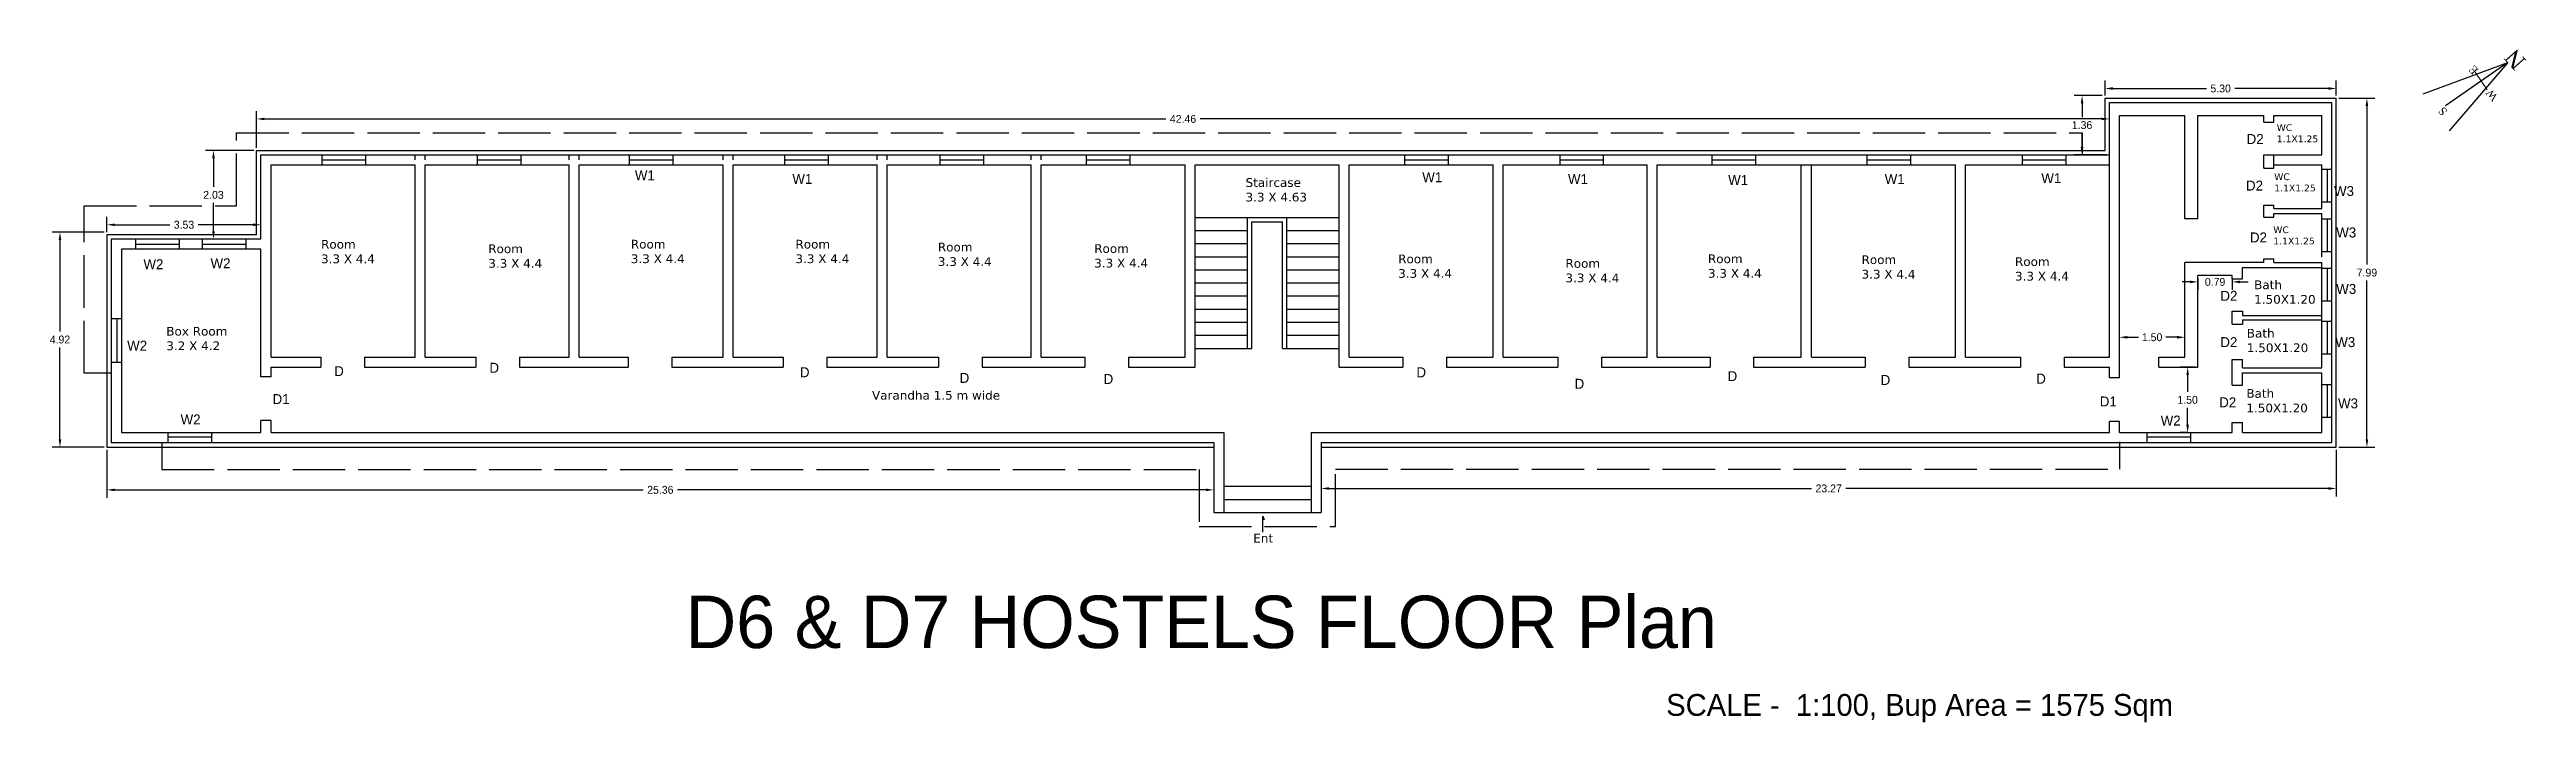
# Model space of a CAD drawing. Header units: inches. Extents: x 2 to 464, y 0 to 170.
# Drawn here: x 381.9 to 438.7, y 154.4 to 169.8 of the extents above; entities that cross this region are included whole.
import ezdxf

# ---------------------------------------------------------------- set-up
doc = ezdxf.new("R2010")
doc.units = ezdxf.units.IN
doc.header["$MEASUREMENT"] = 0
doc.linetypes.add('ACAD_ISO02W100', pattern=[15, 12, -3])
doc.layers.add('text', color=7, linetype='Continuous')
doc.layers.add('WALL', color=7, linetype='Continuous', lineweight=30)
doc.layers.add('window', color=7, linetype='Continuous', lineweight=13)
doc.styles.add('PRASAD', font='arial.ttf')
doc.styles.add('rs', font='GOTHIC.TTF')
doc.styles.get("Standard").update_dxf_attribs({"font": 'GOTHIC.TTF'})
doc.dimstyles.get("Standard").update_dxf_attribs({"dimtxt": 0.18, "dimasz": 0.18, "dimexe": 0.18, "dimexo": 0.0625, "dimgap": 0.09, "dimtad": 0, "dimtih": 1, "dimtoh": 1, "dimdec": 4, "dimzin": 0, "dimdsep": 46, "dimtxsty": 'Standard', "dimcen": 0.09, "dimadec": 0, "dimazin": 0, "dimtfac": 1, "dimtdec": 4, "dimtofl": 0, "dimtmove": 0, "dimatfit": 3, "dimfxl": 1, "dimtolj": 1, "dimtzin": 0, "dimarcsym": 0})

msp = doc.modelspace()

# ---------------------------------------------------------------- texts
at = {"color": 162}
for s, height, p in [('D6 & D7 HOSTELS FLOOR Plan', 1.2, (396.47937, 156.08564)), ('SCALE -  1:100, Bup Area = 1575 Sqm ', 0.5, (418.95032, 154.53353))]:
    msp.add_text(s, height=height, dxfattribs=at).set_placement(p)
at = {"color": 162, "attachment_point": 1}
for s, insert, char_height, width in [('{\\fVerdana|b0|i0|c0|p34;WC\\P1.1X1.25 }', (432.94234, 168.08249), 0.1540886, 2.2048313), ('{\\fVerdana|b0|i0|c0|p34;WC\\P1.1X1.25 }', (432.88482, 166.95773), 0.1540886, 2.2048313), ('{\\fVerdana|b0|i0|c0|p34;Staircase\\P3.3 X 4.63}', (409.30999, 166.84862), 0.2, 2.8617712), ('{\\fVerdana|b0|i0|c0|p34;Room\\P3.3 X 4.4}', (388.12275, 165.43381), 0.2, 2.8617712), ('{\\fVerdana|b0|i0|c0|p34;Room\\P3.3 X 4.4}', (391.95592, 165.33125), 0.2, 6.969666), ('{\\fVerdana|b0|i0|c0|p34;Room\\P3.3 X 4.4}', (395.22244, 165.43653), 0.2, 2.8617712), ('{\\fVerdana|b0|i0|c0|p34;Room\\P3.3 X 4.4}', (398.99474, 165.43653), 0.2, 2.8617712), ('{\\fVerdana|b0|i0|c0|p34;Room\\P3.3 X 4.4}', (402.2586, 165.37112), 0.2, 2.8617712), ('{\\fVerdana|b0|i0|c0|p34;Room\\P3.3 X 4.4}', (405.84156, 165.33644), 0.2, 2.8617712), ('{\\fVerdana|b0|i0|c0|p34;WC\\P1.1X1.25 }', (432.86308, 165.74325), 0.1540886, 2.2048313), ('{\\fVerdana|b0|i0|c0|p34;Room\\P3.3 X 4.4}', (412.80789, 165.09946), 0.2, 2.8617712), ('{\\fVerdana|b0|i0|c0|p34;Room\\P3.3 X 4.4}', (416.64105, 164.9969), 0.2, 6.969666), ('{\\fVerdana|b0|i0|c0|p34;Room\\P3.3 X 4.4}', (419.90757, 165.10218), 0.2, 2.8617712), ('{\\fVerdana|b0|i0|c0|p34;Room\\P3.3 X 4.4}', (423.42728, 165.08178), 0.2, 2.8617712), ('{\\fVerdana|b0|i0|c0|p34;Room\\P3.3 X 4.4}', (426.94374, 165.03677), 0.2, 2.8617712), ('{\\fVerdana|b0|i0|c0|p34;Bath\\P1.50X1.20}', (432.42431, 164.50604), 0.2, 2.8617712), ('{\\fVerdana|b0|i0|c0|p34;Box Room\\P3.2 X 4.2}', (384.57629, 163.4425), 0.2, 2.8617712), ('{\\fVerdana|b0|i0|c0|p34;Bath\\P1.50X1.20}', (432.25596, 163.3972), 0.2, 2.8617712), ('{\\fVerdana|b0|i0|c0|p34;Varandha 1.5 m wide}', (400.74921, 161.97588), 0.2, 4.3106434), ('{\\fVerdana|b0|i0|c0|p34;Bath\\P1.50X1.20}', (432.24588, 162.01791), 0.2, 2.8617712), ('{\\fVerdana|b0|i0|c0|p34;Ent}', (409.48688, 158.70326), 0.2, 2.8617712)]:
    msp.add_mtext(s, dxfattribs=dict(at, insert=insert, char_height=char_height, width=width))
at = {"layer": 'text', "color": 162, "style": 'rs'}
for s, p in [('D2', (432.25275, 167.63136)), ('W1', (395.31549, 166.79955)), ('W1', (398.92438, 166.71765)), ('W1', (413.36063, 166.755)), ('W1', (416.6998, 166.71358)), ('W1', (420.3708, 166.69287)), ('W1', (423.95885, 166.71358)), ('W1', (427.5469, 166.73429)), ('D2', (432.2377, 166.56432)), ('W3', (434.2555, 166.43998)), ('D2', (432.328, 165.37705)), ('W3', (434.30656, 165.49045)), ('W2', (384.05291, 164.76343)), ('W2', (385.59062, 164.78537)), ('D2', (431.65067, 164.03905)), ('W3', (434.30612, 164.19713)), ('W2', (383.67947, 162.89892)), ('D2', (431.65067, 162.97897)), ('W3', (434.2845, 162.97931)), ('D', (388.42406, 162.31429)), ('D', (391.98186, 162.39152)), ('D', (399.09747, 162.28855)), ('D', (402.75839, 162.15983)), ('D', (406.05838, 162.13408)), ('D', (413.22708, 162.28742)), ('D', (420.35825, 162.19987)), ('D', (427.43097, 162.1415)), ('D1', (387.01221, 161.67448)), ('D', (416.85112, 162.02477)), ('D', (423.86539, 162.11232)), ('D1', (428.88655, 161.62016)), ('D2', (431.62413, 161.60086)), ('W3', (434.34782, 161.57668)), ('W2', (384.90467, 161.20823)), ('W2', (430.2833, 161.1827))]:
    msp.add_text(s, height=0.228, dxfattribs=at).set_placement(p)
at = {"layer": 'WALL', "color": 162, "insert": (436.62816, 168.37765), "char_height": 0.1839716, "width": 0.4643508, "attachment_point": 3, "rotation": 131.712871, "style": 'PRASAD'}
msp.add_mtext('{\\fTimes New Roman|b0|i0|c0|p18;S}', dxfattribs=at)
at = {"layer": 'window', "color": 162, "attachment_point": 3, "rotation": 131.712871, "style": 'PRASAD'}
for s, insert, char_height, width in [('{\\fTimes New Roman|b0|i0|c0|p18;N}', (438.13428, 169.59327), 0.3679433, 0.9287016), ('{\\fTimes New Roman|b0|i0|c0|p18;E}', (437.32503, 169.32828), 0.1839716, 0.4643508), ('{\\fTimes New Roman|b0|i0|c0|p18;W}', (437.71521, 168.78673), 0.1839716, 0.4643508)]:
    msp.add_mtext(s, dxfattribs=dict(at, insert=insert, char_height=char_height, width=width))

# ---------------------------------------------------------------- blocks, each defined once
blk = doc.blocks.new('*D89')
at = {"color": 0, "lineweight": -2, "transparency": 16777216}
for p, q in [((434.369, 168.68), (435.189, 168.68)), ((435.009, 168.5), (435.009, 164.87)), ((435.009, 160.87), (435.009, 164.501)), ((434.369, 160.69), (435.189, 160.69))]:
    blk.add_line(p, q, dxfattribs=at)
at = {"color": 0, "transparency": 16777216}
for points in [[(434.979, 168.5), (435.039, 168.5), (435.009, 168.68)], [(434.979, 160.87), (435.039, 160.87), (435.009, 160.69)]]:
    blk.add_solid(points, dxfattribs=at)
at = {"layer": 'Defpoints', "color": 0, "transparency": 16777216}
for p in [(434.307, 168.68), (434.307, 160.69), (435.009, 160.69)]:
    blk.add_point(p, dxfattribs=at)
at = {"color": 0, "transparency": 16777216, "insert": (435.009, 164.685), "char_height": 0.18, "attachment_point": 5}
blk.add_mtext('\\A1;7.99', dxfattribs=at)
blk = doc.blocks.new('*D90')
at = {"color": 0, "lineweight": -2, "transparency": 16777216}
for p, q in [((429.007, 168.743), (429.007, 169.082)), ((429.187, 168.902), (431.333, 168.902)), ((434.127, 168.902), (431.981, 168.902)), ((434.307, 168.743), (434.307, 169.082))]:
    blk.add_line(p, q, dxfattribs=at)
at = {"color": 0, "transparency": 16777216}
for points in [[(429.187, 168.932), (429.187, 168.872), (429.007, 168.902)], [(434.127, 168.932), (434.127, 168.872), (434.307, 168.902)]]:
    blk.add_solid(points, dxfattribs=at)
at = {"layer": 'Defpoints', "color": 0, "transparency": 16777216}
for p in [(429.007, 168.902), (429.007, 168.68), (434.307, 168.68)]:
    blk.add_point(p, dxfattribs=at)
at = {"color": 0, "transparency": 16777216, "insert": (431.657, 168.902), "char_height": 0.18, "attachment_point": 5}
blk.add_mtext('\\A1;5.30', dxfattribs=at)
blk = doc.blocks.new('*D91')
at = {"color": 0, "lineweight": -2, "transparency": 16777216}
for p, q in [((411.041, 160.628), (411.041, 159.561)), ((434.307, 160.628), (434.307, 159.561)), ((411.221, 159.741), (422.279, 159.741)), ((434.127, 159.741), (423.069, 159.741))]:
    blk.add_line(p, q, dxfattribs=at)
at = {"color": 0, "transparency": 16777216}
for points in [[(411.221, 159.771), (411.221, 159.711), (411.041, 159.741)], [(434.127, 159.771), (434.127, 159.711), (434.307, 159.741)]]:
    blk.add_solid(points, dxfattribs=at)
at = {"layer": 'Defpoints', "color": 0, "transparency": 16777216}
for p in [(411.041, 160.69), (434.307, 160.69), (411.041, 159.741)]:
    blk.add_point(p, dxfattribs=at)
at = {"color": 0, "transparency": 16777216, "insert": (422.674, 159.741), "char_height": 0.18, "attachment_point": 5}
blk.add_mtext('\\A1;23.27', dxfattribs=at)
blk = doc.blocks.new('*D92')
at = {"color": 0, "lineweight": -2, "transparency": 16777216}
for p, q in [((383.217, 160.628), (383.217, 159.529)), ((408.581, 160.628), (408.581, 159.529)), ((383.397, 159.709), (395.506, 159.709)), ((408.401, 159.709), (396.292, 159.709))]:
    blk.add_line(p, q, dxfattribs=at)
at = {"color": 0, "transparency": 16777216}
for points in [[(383.397, 159.739), (383.397, 159.679), (383.217, 159.709)], [(408.401, 159.739), (408.401, 159.679), (408.581, 159.709)]]:
    blk.add_solid(points, dxfattribs=at)
at = {"layer": 'Defpoints', "color": 0, "transparency": 16777216}
for p in [(383.217, 160.69), (408.581, 160.69), (383.217, 159.709)]:
    blk.add_point(p, dxfattribs=at)
at = {"color": 0, "transparency": 16777216, "insert": (395.899, 159.709), "char_height": 0.18, "attachment_point": 5}
blk.add_mtext('\\A1;25.36', dxfattribs=at)
blk = doc.blocks.new('*D88')
at = {"color": 0, "lineweight": -2, "transparency": 16777216}
for p, q in [((428.944, 168.743), (428.301, 168.743)), ((428.481, 168.563), (428.481, 168.246)), ((428.481, 167.56), (428.481, 167.877)), ((429.044, 167.38), (428.301, 167.38))]:
    blk.add_line(p, q, dxfattribs=at)
at = {"color": 0, "transparency": 16777216}
for points in [[(428.451, 168.563), (428.511, 168.563), (428.481, 168.743)], [(428.451, 167.56), (428.511, 167.56), (428.481, 167.38)]]:
    blk.add_solid(points, dxfattribs=at)
at = {"layer": 'Defpoints', "color": 0, "transparency": 16777216}
for p in [(429.007, 168.743), (428.481, 167.38), (429.107, 167.38)]:
    blk.add_point(p, dxfattribs=at)
at = {"color": 0, "transparency": 16777216, "insert": (428.481, 168.062), "char_height": 0.18, "attachment_point": 5}
blk.add_mtext('\\A1;1.36', dxfattribs=at)
blk = doc.blocks.new('*D93')
at = {"color": 0, "lineweight": -2, "transparency": 16777216}
for p, q in [((386.647, 167.543), (386.647, 168.385)), ((386.827, 168.205), (407.483, 168.205)), ((428.927, 168.205), (408.271, 168.205)), ((429.107, 167.443), (429.107, 168.385))]:
    blk.add_line(p, q, dxfattribs=at)
at = {"color": 0, "transparency": 16777216}
for points in [[(386.827, 168.235), (386.827, 168.175), (386.647, 168.205)], [(428.927, 168.235), (428.927, 168.175), (429.107, 168.205)]]:
    blk.add_solid(points, dxfattribs=at)
at = {"layer": 'Defpoints', "color": 0, "transparency": 16777216}
for p in [(386.647, 168.205), (386.647, 167.48), (429.107, 167.38)]:
    blk.add_point(p, dxfattribs=at)
at = {"color": 0, "transparency": 16777216, "insert": (407.877, 168.205), "char_height": 0.18, "attachment_point": 5}
blk.add_mtext('\\A1;42.46', dxfattribs=at)
blk = doc.blocks.new('*D94')
at = {"color": 0, "lineweight": -2, "transparency": 16777216}
for p, q in [((386.584, 167.48), (385.478, 167.48)), ((385.658, 167.3), (385.658, 166.65)), ((385.658, 165.63), (385.658, 166.281)), ((386.684, 165.45), (385.478, 165.45))]:
    blk.add_line(p, q, dxfattribs=at)
at = {"color": 0, "transparency": 16777216}
for points in [[(385.628, 167.3), (385.688, 167.3), (385.658, 167.48)], [(385.628, 165.63), (385.688, 165.63), (385.658, 165.45)]]:
    blk.add_solid(points, dxfattribs=at)
at = {"layer": 'Defpoints', "color": 0, "transparency": 16777216}
for p in [(386.647, 167.48), (385.658, 165.45), (386.747, 165.45)]:
    blk.add_point(p, dxfattribs=at)
at = {"color": 0, "transparency": 16777216, "insert": (385.658, 166.465), "char_height": 0.18, "attachment_point": 5}
blk.add_mtext('\\A1;2.03', dxfattribs=at)
blk = doc.blocks.new('*D95')
at = {"color": 0, "lineweight": -2, "transparency": 16777216}
for p, q in [((383.217, 165.613), (383.217, 165.961)), ((383.397, 165.781), (384.658, 165.781)), ((386.567, 165.781), (385.306, 165.781)), ((386.747, 165.513), (386.747, 165.961))]:
    blk.add_line(p, q, dxfattribs=at)
at = {"color": 0, "transparency": 16777216}
for points in [[(383.397, 165.811), (383.397, 165.751), (383.217, 165.781)], [(386.567, 165.811), (386.567, 165.751), (386.747, 165.781)]]:
    blk.add_solid(points, dxfattribs=at)
at = {"layer": 'Defpoints', "color": 0, "transparency": 16777216}
for p in [(383.217, 165.781), (383.217, 165.55), (386.747, 165.45)]:
    blk.add_point(p, dxfattribs=at)
at = {"color": 0, "transparency": 16777216, "insert": (384.982, 165.781), "char_height": 0.18, "attachment_point": 5}
blk.add_mtext('\\A1;3.53', dxfattribs=at)
blk = doc.blocks.new('*D96')
at = {"color": 0, "lineweight": -2, "transparency": 16777216}
for p, q in [((383.154, 165.613), (381.96, 165.613)), ((382.14, 165.433), (382.14, 163.336)), ((382.14, 160.87), (382.14, 162.967)), ((383.154, 160.69), (381.96, 160.69))]:
    blk.add_line(p, q, dxfattribs=at)
at = {"color": 0, "transparency": 16777216}
for points in [[(382.11, 165.433), (382.17, 165.433), (382.14, 165.613)], [(382.11, 160.87), (382.17, 160.87), (382.14, 160.69)]]:
    blk.add_solid(points, dxfattribs=at)
at = {"layer": 'Defpoints', "color": 0, "transparency": 16777216}
for p in [(383.217, 165.613), (382.14, 160.69), (383.217, 160.69)]:
    blk.add_point(p, dxfattribs=at)
at = {"color": 0, "transparency": 16777216, "insert": (382.14, 163.152), "char_height": 0.18, "attachment_point": 5}
blk.add_mtext('\\A1;4.92', dxfattribs=at)
blk = doc.blocks.new('*D97')
at = {"color": 0, "lineweight": -2, "transparency": 16777216}
for p, q in [((430.957, 164.472), (430.777, 164.472)), ((431.137, 164.558), (431.137, 164.292)), ((431.924, 164.558), (431.924, 164.292)), ((432.104, 164.472), (432.284, 164.472))]:
    blk.add_line(p, q, dxfattribs=at)
at = {"color": 0, "transparency": 16777216}
for points in [[(430.957, 164.502), (430.957, 164.442), (431.137, 164.472)], [(432.104, 164.502), (432.104, 164.442), (431.924, 164.472)]]:
    blk.add_solid(points, dxfattribs=at)
at = {"layer": 'Defpoints', "color": 0, "transparency": 16777216}
for p in [(431.137, 164.62), (431.924, 164.62), (431.137, 164.472)]:
    blk.add_point(p, dxfattribs=at)
at = {"color": 0, "transparency": 16777216, "insert": (431.53, 164.472), "char_height": 0.18, "attachment_point": 5}
blk.add_mtext('\\A1;0.79', dxfattribs=at)
blk = doc.blocks.new('*D98')
at = {"color": 0, "lineweight": -2, "transparency": 16777216}
for p, q in [((429.337, 162.34), (429.337, 163.384)), ((429.517, 163.204), (429.776, 163.204)), ((430.657, 163.204), (430.398, 163.204)), ((430.837, 162.813), (430.837, 163.384))]:
    blk.add_line(p, q, dxfattribs=at)
at = {"color": 0, "transparency": 16777216}
for points in [[(429.517, 163.234), (429.517, 163.174), (429.337, 163.204)], [(430.657, 163.234), (430.657, 163.174), (430.837, 163.204)]]:
    blk.add_solid(points, dxfattribs=at)
at = {"layer": 'Defpoints', "color": 0, "transparency": 16777216}
for p in [(429.337, 163.204), (430.837, 162.75), (429.337, 162.277)]:
    blk.add_point(p, dxfattribs=at)
at = {"color": 0, "transparency": 16777216, "insert": (430.087, 163.204), "char_height": 0.18, "attachment_point": 5}
blk.add_mtext('\\A1;1.50', dxfattribs=at)
blk = doc.blocks.new('*D99')
at = {"color": 0, "lineweight": -2, "transparency": 16777216}
for p, q in [((431.074, 162.52), (430.72, 162.52)), ((430.9, 162.34), (430.9, 161.955)), ((430.9, 161.2), (430.9, 161.586)), ((430.902, 161.02), (430.72, 161.02))]:
    blk.add_line(p, q, dxfattribs=at)
at = {"color": 0, "transparency": 16777216}
for points in [[(430.87, 162.34), (430.93, 162.34), (430.9, 162.52)], [(430.87, 161.2), (430.93, 161.2), (430.9, 161.02)]]:
    blk.add_solid(points, dxfattribs=at)
at = {"layer": 'Defpoints', "color": 0, "transparency": 16777216}
for p in [(431.137, 162.52), (430.9, 161.02), (430.964, 161.02)]:
    blk.add_point(p, dxfattribs=at)
at = {"color": 0, "transparency": 16777216, "insert": (430.9, 161.77), "char_height": 0.18, "attachment_point": 5}
blk.add_mtext('\\A1;1.50', dxfattribs=at)

# ---------------------------------------------------------------- dimensions: what is measured, and where the dimension line sits
at = {"color": 162}
for base, p1, p2, angle, override, picture, middle in [((428.48075, 167.38042), (429.00685, 168.74292), (429.10685, 167.38042), 90, {"dimdec": 2}, '*D88', (428.48075, 168.06167)), ((429.00685, 168.9018), (434.30685, 168.68042), (429.00685, 168.68042), 180, {"dimdec": 2}, '*D90', (431.65685, 168.9018)), ((435.00865, 160.69042), (434.30685, 168.68042), (434.30685, 160.69042), 90, {"dimdec": 2, "dimrnd": 0}, '*D89', (435.00865, 164.68542)), ((383.21685, 165.78084), (386.74685, 165.45042), (383.21685, 165.55042), 180, {"dimdec": 2}, '*D95', (384.98185, 165.78084)), ((431.13685, 164.47162), (431.92407, 164.62042), (431.13685, 164.62042), 180, {"dimdec": 2}, '*D97', (431.53046, 164.47162)), ((429.33685, 163.20394), (430.83685, 162.75042), (429.33685, 162.2773), 180, {"dimdec": 2}, '*D98', (430.08685, 163.20394)), ((430.89956, 161.02042), (431.13685, 162.52042), (430.96443, 161.02042), 90, {"dimdec": 2}, '*D99', (430.89956, 161.77042)), ((383.21685, 159.70853), (408.58103, 160.69042), (383.21685, 160.69042), 180, {"dimdec": 2}, '*D92', (395.89894, 159.70853)), ((411.04103, 159.74123), (434.30685, 160.69042), (411.04103, 160.69042), 180, {"dimdec": 2}, '*D91', (422.67394, 159.74123))]:
    dim = msp.add_linear_dim(base=base, p1=p1, p2=p2, angle=angle, dimstyle='Standard', override=override, dxfattribs=at)
    dim.commit()
    dim.dimension.update_dxf_attribs({"geometry": picture, "text_midpoint": middle})
for base, p1, p2, angle, picture, middle in [((386.64685, 168.20498), (429.10685, 167.38042), (386.64685, 167.48042), 180, '*D93', (407.87685, 168.20498)), ((385.65813, 165.45042), (386.64685, 167.48042), (386.74685, 165.45042), 90, '*D94', (385.65813, 166.46542)), ((382.13961, 160.69042), (383.21685, 165.61292), (383.21685, 160.69042), 90, '*D96', (382.13961, 163.15167))]:
    dim = msp.add_linear_dim(base=base, p1=p1, p2=p2, angle=angle, dimstyle='Standard', override={"dimdec": 2}, dxfattribs=at)
    dim.commit()
    dim.dimension.update_dxf_attribs({"geometry": picture, "text_midpoint": middle, "dimtype": 160})

# ---------------------------------------------------------------- linework, layer by layer
at = {"color": 162}
for p, q in [((429.00685, 168.68042), (434.30685, 168.68042)), ((429.00685, 167.48042), (429.00685, 168.68042)), ((434.30685, 160.69042), (434.30685, 168.68042)), ((429.10685, 168.58042), (434.20685, 168.58042)), ((429.10685, 162.75042), (429.10685, 168.58042)), ((429.33685, 168.28042), (430.83685, 168.28042)), ((429.33685, 168.28042), (430.83685, 168.28042)), ((429.33685, 162.2773), (429.33685, 168.28042)), ((430.83685, 165.92042), (430.83685, 168.28042)), ((431.13685, 168.28042), (432.64685, 168.28042)), ((431.13685, 168.28042), (432.64685, 168.28042)), ((431.13685, 165.92042), (431.13685, 168.28042)), ((432.64685, 168.13042), (432.64685, 168.28042)), ((432.64685, 168.13042), (432.87685, 168.13042)), ((432.87685, 168.28042), (433.97685, 168.28042)), ((432.87685, 168.28042), (433.97685, 168.28042)), ((432.87685, 168.13042), (432.87685, 168.28042)), ((433.97685, 167.38042), (433.97685, 168.28042)), ((434.20685, 160.79042), (434.20685, 168.58042)), ((386.64685, 167.48042), (429.00685, 167.48042)), ((386.64685, 165.55042), (386.64685, 167.48042)), ((386.74685, 167.38042), (429.10685, 167.38042)), ((386.74685, 165.45042), (386.74685, 167.38042)), ((386.97685, 167.15042), (390.27685, 167.15042)), ((386.97685, 162.75042), (386.97685, 167.15042)), ((388.14311, 167.38042), (388.14311, 167.15042)), ((388.14311, 167.2662), (389.14311, 167.2662)), ((389.14311, 167.38042), (389.14311, 167.15042)), ((390.27685, 167.2662), (390.27685, 167.38042)), ((390.27685, 162.75042), (390.27685, 167.15042)), ((390.50685, 167.2662), (390.50685, 167.38042)), ((390.50685, 167.15042), (393.80685, 167.15042)), ((390.50685, 162.75042), (390.50685, 167.15042)), ((391.70029, 167.38042), (391.70029, 167.15042)), ((391.70029, 167.2662), (392.70029, 167.2662)), ((392.70029, 167.38042), (392.70029, 167.15042)), ((393.80685, 167.2662), (393.80685, 167.38042)), ((393.80685, 162.75042), (393.80685, 167.15042)), ((394.03685, 167.2662), (394.03685, 167.38042)), ((394.03685, 167.15042), (397.33685, 167.15042)), ((394.03685, 162.75042), (394.03685, 167.15042)), ((395.1854, 167.38042), (395.1854, 167.15042)), ((395.1854, 167.2662), (396.1854, 167.2662)), ((396.1854, 167.38042), (396.1854, 167.15042)), ((397.33685, 167.2662), (397.33685, 167.38042)), ((397.33685, 162.75042), (397.33685, 167.15042)), ((397.56685, 167.2662), (397.56685, 167.38042)), ((397.56685, 167.15042), (400.86685, 167.15042)), ((397.56685, 162.75042), (397.56685, 167.15042)), ((398.74161, 167.38042), (398.74161, 167.15042)), ((398.74161, 167.2662), (399.74161, 167.2662)), ((399.74161, 167.38042), (399.74161, 167.15042)), ((400.86685, 167.2662), (400.86685, 167.38042)), ((400.86685, 162.75042), (400.86685, 167.15042)), ((401.09685, 167.2662), (401.09685, 167.38042)), ((401.09685, 167.15042), (404.39685, 167.15042)), ((401.09685, 162.75042), (401.09685, 167.15042)), ((402.30243, 167.38042), (402.30243, 167.15042)), ((402.30243, 167.2662), (403.30243, 167.2662)), ((403.30243, 167.38042), (403.30243, 167.15042)), ((404.39685, 167.2662), (404.39685, 167.38042)), ((404.39685, 162.75042), (404.39685, 167.15042)), ((404.62685, 167.2662), (404.62685, 167.38042)), ((404.62685, 167.15042), (407.92685, 167.15042)), ((404.62685, 162.75042), (404.62685, 167.15042)), ((405.65498, 167.38042), (405.65498, 167.15042)), ((405.65498, 167.2662), (406.65498, 167.2662)), ((406.65498, 167.38042), (406.65498, 167.15042)), ((407.92685, 162.75042), (407.92685, 167.15042)), ((408.15685, 167.15042), (411.45685, 167.15042)), ((408.15685, 162.52042), (408.15685, 167.15042)), ((411.45685, 162.52042), (411.45685, 167.15042)), ((411.68685, 167.15042), (414.98685, 167.15042)), ((411.68685, 162.75042), (411.68685, 167.15042)), ((412.95236, 167.38042), (412.95236, 167.15042)), ((412.95236, 167.2662), (413.95236, 167.2662)), ((413.95236, 167.38042), (413.95236, 167.15042)), ((414.98685, 162.75042), (414.98685, 167.15042)), ((415.21685, 167.15042), (418.51685, 167.15042)), ((415.21685, 162.75042), (415.21685, 167.15042)), ((416.50953, 167.38042), (416.50953, 167.15042)), ((416.50953, 167.2662), (417.50953, 167.2662)), ((417.50953, 167.38042), (417.50953, 167.15042)), ((418.51685, 162.75042), (418.51685, 167.15042)), ((418.74685, 167.15042), (425.57685, 167.15042)), ((418.74685, 162.75042), (418.74685, 167.15042)), ((419.99464, 167.38042), (419.99464, 167.15042)), ((419.99464, 167.2662), (420.99464, 167.2662)), ((420.99464, 167.38042), (420.99464, 167.15042)), ((422.04685, 162.75042), (422.04685, 167.15042)), ((422.27685, 162.75042), (422.27685, 167.15042)), ((423.55086, 167.38042), (423.55086, 167.15042)), ((423.55086, 167.2662), (424.55086, 167.2662)), ((424.55086, 167.38042), (424.55086, 167.15042)), ((425.57685, 162.75042), (425.57685, 167.15042)), ((425.80685, 167.15042), (429.10685, 167.15042)), ((425.80685, 162.75042), (425.80685, 167.15042)), ((427.11167, 167.38042), (427.11167, 167.15042)), ((427.11167, 167.2662), (428.11167, 167.2662)), ((428.11167, 167.38042), (428.11167, 167.15042)), ((432.64685, 167.38042), (433.97685, 167.38042)), ((432.64685, 167.07681), (432.64685, 167.38042)), ((432.64685, 167.07681), (432.87685, 167.07681)), ((432.87685, 167.07681), (432.87685, 167.38042)), ((432.87685, 167.15042), (433.97685, 167.15042)), ((433.97685, 166.15042), (433.97685, 167.15042)), ((433.97685, 167.05547), (434.20685, 167.05547)), ((434.09792, 167.05547), (434.09792, 166.30547)), ((408.15685, 165.95042), (411.45685, 165.95042)), ((409.35685, 162.95042), (409.35685, 165.95042)), ((409.45685, 165.85042), (410.15685, 165.85042)), ((409.45685, 162.95042), (409.45685, 165.85042)), ((410.15685, 162.95042), (410.15685, 165.85042)), ((410.25685, 162.95042), (410.25685, 165.95042)), ((431.13685, 165.92042), (430.83685, 165.92042)), ((432.64685, 165.95691), (432.64685, 166.22681)), ((432.64685, 166.22681), (432.87685, 166.22681)), ((432.64685, 165.95691), (432.87685, 165.95691)), ((432.87685, 166.15042), (432.87685, 166.22681)), ((432.87685, 166.15042), (433.97685, 166.15042)), ((432.87685, 166.03542), (433.97685, 166.03542)), ((432.87685, 165.95691), (432.87685, 166.03542)), ((433.97685, 166.30547), (434.20685, 166.30547)), ((433.97685, 165.03542), (433.97685, 166.03542)), ((433.97685, 165.91918), (434.20685, 165.91918)), ((434.09792, 165.92399), (434.09792, 165.16918)), ((386.64685, 165.55042), (383.21685, 165.55042)), ((383.21685, 165.55042), (383.21685, 160.69042)), ((386.74685, 165.45042), (383.31685, 165.45042)), ((383.31685, 165.45042), (383.31685, 160.79042)), ((386.74685, 165.22042), (383.54685, 165.22042)), ((383.54685, 165.22042), (383.54685, 161.02042)), ((383.87356, 165.45042), (383.87356, 165.22042)), ((383.87356, 165.33764), (384.87356, 165.33764)), ((384.87356, 165.45042), (384.87356, 165.22042)), ((385.399, 165.45042), (385.399, 165.22042)), ((385.399, 165.33764), (386.399, 165.33764)), ((386.399, 165.45042), (386.399, 165.22042)), ((386.74685, 162.29945), (386.74685, 165.22042)), ((408.15685, 165.65042), (409.35685, 165.65042)), ((408.15685, 165.35042), (409.35685, 165.35042)), ((410.25685, 165.65042), (411.45685, 165.65042)), ((410.25685, 165.35042), (411.45685, 165.35042)), ((408.15685, 165.05042), (409.35685, 165.05042)), ((408.15685, 164.75042), (409.35685, 164.75042)), ((410.25685, 165.05042), (411.45685, 165.05042)), ((410.25685, 164.75042), (411.45685, 164.75042)), ((430.83685, 164.62042), (430.83685, 164.92042)), ((432.64685, 164.92042), (430.83685, 164.92042)), ((430.83685, 162.75042), (430.83685, 164.62042)), ((431.13685, 162.52042), (431.13685, 164.62042)), ((431.92407, 164.62042), (431.13685, 164.62042)), ((431.92407, 164.54652), (431.92407, 164.62042)), ((432.15407, 164.80542), (433.97685, 164.80542)), ((432.15407, 164.54652), (432.15407, 164.80542)), ((432.15407, 164.54652), (432.15407, 164.80542)), ((432.64685, 164.92042), (432.64685, 165.00185)), ((432.64685, 165.00185), (432.87685, 165.00185)), ((432.87685, 164.92042), (432.87685, 165.00185)), ((432.87685, 164.92042), (433.97685, 164.92042)), ((432.87685, 164.92042), (433.97685, 164.92042)), ((433.97685, 165.16918), (434.20685, 165.16918)), ((433.97685, 163.92042), (433.97685, 164.92042)), ((433.97685, 164.78723), (434.20685, 164.78723)), ((434.09792, 164.78723), (434.09792, 164.03723)), ((408.15685, 164.45042), (409.35685, 164.45042)), ((408.15685, 164.15042), (409.35685, 164.15042)), ((410.25685, 164.45042), (411.45685, 164.45042)), ((410.25685, 164.15042), (411.45685, 164.15042)), ((431.92407, 164.54652), (432.15407, 164.54652)), ((431.92407, 164.54652), (432.15407, 164.54652)), ((383.31685, 163.63503), (383.54685, 163.63503)), ((383.44088, 163.63503), (383.44088, 162.63503)), ((408.15685, 163.85042), (409.35685, 163.85042)), ((408.15685, 163.55042), (409.35685, 163.55042)), ((410.25685, 163.85042), (411.45685, 163.85042)), ((410.25685, 163.55042), (411.45685, 163.55042)), ((431.92407, 163.80542), (432.15407, 163.80542)), ((431.92407, 163.50542), (431.92407, 163.80542)), ((431.92407, 163.50542), (432.15407, 163.50542)), ((432.15407, 163.80542), (432.15407, 163.70542)), ((432.15407, 163.70542), (433.97685, 163.70542)), ((432.15407, 163.60542), (433.97685, 163.60542)), ((432.15407, 163.60542), (432.15407, 163.50542)), ((433.97685, 164.03723), (434.20685, 164.03723)), ((433.97685, 162.50542), (433.97685, 163.92042)), ((433.97685, 163.57483), (434.20685, 163.57483)), ((434.09792, 163.57483), (434.09792, 162.82483)), ((408.15685, 163.25042), (409.35685, 163.25042)), ((408.15685, 162.95042), (409.45685, 162.95042)), ((410.15685, 162.95042), (411.45685, 162.95042)), ((410.25685, 163.25042), (411.45685, 163.25042)), ((383.32248, 162.38152), (382.69395, 162.38152)), ((383.31685, 162.63503), (383.54685, 162.63503)), ((386.97685, 162.75042), (388.11652, 162.75042)), ((386.97685, 162.52042), (388.11652, 162.52042)), ((386.97685, 162.29945), (386.97685, 162.52042)), ((388.11652, 162.75042), (388.11652, 162.52042)), ((389.11652, 162.75042), (390.27685, 162.75042)), ((389.11652, 162.75042), (389.11652, 162.52042)), ((389.11652, 162.52042), (391.67369, 162.52042)), ((390.50685, 162.75042), (391.67369, 162.75042)), ((391.67369, 162.75042), (391.67369, 162.52042)), ((392.67369, 162.75042), (393.80685, 162.75042)), ((392.67369, 162.75042), (392.67369, 162.52042)), ((392.67369, 162.52042), (395.15881, 162.52042)), ((394.03685, 162.75042), (395.15881, 162.75042)), ((395.15881, 162.75042), (395.15881, 162.52042)), ((396.15881, 162.75042), (397.33685, 162.75042)), ((396.15881, 162.75042), (396.15881, 162.52042)), ((396.15881, 162.52042), (398.71502, 162.52042)), ((397.56685, 162.75042), (398.71502, 162.75042)), ((398.71502, 162.75042), (398.71502, 162.52042)), ((399.71502, 162.75042), (400.86685, 162.75042)), ((399.71502, 162.75042), (399.71502, 162.52042)), ((399.71502, 162.52042), (402.27584, 162.52042)), ((401.09685, 162.75042), (402.27584, 162.75042)), ((402.27584, 162.75042), (402.27584, 162.52042)), ((403.27584, 162.75042), (404.39685, 162.75042)), ((403.27584, 162.75042), (403.27584, 162.52042)), ((403.27584, 162.52042), (405.62839, 162.52042)), ((404.62685, 162.75042), (405.62839, 162.75042)), ((405.62839, 162.75042), (405.62839, 162.52042)), ((406.62839, 162.75042), (407.92685, 162.75042)), ((406.62839, 162.75042), (406.62839, 162.52042)), ((406.62839, 162.52042), (408.15685, 162.52042)), ((411.45685, 162.52042), (412.91249, 162.52042)), ((411.68685, 162.75042), (412.91249, 162.75042)), ((412.91249, 162.75042), (412.91249, 162.52042)), ((413.91249, 162.75042), (414.98685, 162.75042)), ((413.91249, 162.75042), (413.91249, 162.52042)), ((413.91249, 162.52042), (416.46967, 162.52042)), ((415.21685, 162.75042), (416.46967, 162.75042)), ((416.46967, 162.75042), (416.46967, 162.52042)), ((417.46967, 162.75042), (418.51685, 162.75042)), ((417.46967, 162.75042), (417.46967, 162.52042)), ((417.46967, 162.52042), (419.95478, 162.52042)), ((418.74685, 162.75042), (419.95478, 162.75042)), ((419.95478, 162.75042), (419.95478, 162.52042)), ((420.95478, 162.75042), (422.04685, 162.75042)), ((420.95478, 162.75042), (420.95478, 162.52042)), ((420.95478, 162.52042), (423.51099, 162.52042)), ((422.27685, 162.75042), (423.51099, 162.75042)), ((423.51099, 162.75042), (423.51099, 162.52042)), ((424.51099, 162.75042), (425.57685, 162.75042)), ((424.51099, 162.75042), (424.51099, 162.52042)), ((424.51099, 162.52042), (427.07181, 162.52042)), ((425.80685, 162.75042), (427.07181, 162.75042)), ((427.07181, 162.75042), (427.07181, 162.52042)), ((428.07181, 162.75042), (429.10685, 162.75042)), ((428.07181, 162.75042), (428.07181, 162.52042)), ((428.07181, 162.52042), (429.10685, 162.52042)), ((429.10685, 162.2773), (429.10685, 162.52042)), ((430.23685, 162.52042), (430.23685, 162.75042)), ((430.23685, 162.75042), (430.83685, 162.75042)), ((430.23685, 162.52042), (431.13685, 162.52042)), ((431.92407, 162.10602), (431.92407, 162.69652)), ((431.92407, 162.69652), (432.15407, 162.69652)), ((432.15407, 162.50542), (432.15407, 162.69652)), ((432.15407, 162.50542), (432.15407, 162.69652)), ((432.15407, 162.50542), (433.97685, 162.50542)), ((432.15407, 162.39042), (433.97685, 162.39042)), ((432.15407, 162.10602), (432.15407, 162.39042)), ((432.15407, 162.10602), (432.15407, 162.39042)), ((433.97685, 162.82483), (434.20685, 162.82483)), ((433.97685, 161.02042), (433.97685, 162.39042)), ((386.97685, 162.29945), (386.74685, 162.29945)), ((429.33685, 162.2773), (429.10685, 162.2773)), ((431.92407, 162.10602), (432.15407, 162.10602)), ((433.97685, 162.12095), (434.20685, 162.12095)), ((434.09792, 162.12095), (434.09792, 161.37095)), ((386.74685, 161.02042), (386.74685, 161.29945)), ((386.97685, 161.29945), (386.74685, 161.29945)), ((386.97685, 161.02042), (386.97685, 161.29945)), ((429.10685, 161.02042), (429.10685, 161.2773)), ((429.33685, 161.2773), (429.10685, 161.2773)), ((429.33685, 161.02042), (429.33685, 161.2773)), ((431.92407, 161.02042), (431.92407, 161.25602)), ((431.92407, 161.25602), (432.15407, 161.25602)), ((432.15407, 161.02042), (432.15407, 161.25602)), ((432.15407, 161.02042), (432.15407, 161.25602)), ((433.97685, 161.37095), (434.20685, 161.37095)), ((383.21685, 160.69042), (408.58103, 160.69042)), ((383.31685, 160.79042), (408.58103, 160.79042)), ((383.54685, 161.02042), (386.74685, 161.02042)), ((384.61304, 161.02042), (384.61304, 160.79042)), ((384.61304, 160.92122), (385.61304, 160.92122)), ((385.61304, 161.02042), (385.61304, 160.79042)), ((386.97685, 161.02042), (408.81103, 161.02042)), ((408.58103, 160.79042), (408.58103, 159.19042)), ((408.81103, 161.02042), (408.81103, 159.19042)), ((410.81103, 161.02042), (429.10685, 161.02042)), ((410.81103, 161.02042), (410.81103, 159.19042)), ((411.04103, 160.79042), (434.20685, 160.79042)), ((411.04103, 160.79042), (411.04103, 159.19042)), ((411.04103, 160.69042), (434.30685, 160.69042)), ((429.33685, 161.02042), (431.92407, 161.02042)), ((429.96443, 161.02042), (429.96443, 160.79042)), ((429.96443, 160.92122), (430.96443, 160.92122)), ((430.96443, 161.02042), (430.96443, 160.79042)), ((432.15407, 161.02042), (433.97685, 161.02042)), ((408.81103, 159.79042), (410.81103, 159.79042)), ((408.58103, 159.19042), (411.04103, 159.19042)), ((408.81103, 159.49042), (410.81103, 159.49042)), ((409.70811, 158.7435), (409.70811, 159.1068)), ((409.70811, 159.1068), (409.7353, 159.03158)), ((409.7353, 159.03158), (409.70811, 159.03158))]:
    msp.add_line(p, q, dxfattribs=at)
at = {"color": 162, "linetype": 'ACAD_ISO02W100', "ltscale": 0.1}
for p, q in [((386.18437, 166.213), (386.18437, 167.88588)), ((386.18437, 167.88588), (428.48075, 167.88588)), ((428.48075, 167.88588), (428.48075, 167.37863)), ((382.69395, 162.38152), (382.69395, 166.213)), ((382.69395, 166.213), (386.18437, 166.213)), ((384.47594, 160.78942), (384.47594, 160.17817)), ((429.34949, 160.18075), (429.34949, 160.80854)), ((384.47594, 160.17817), (408.24527, 160.17817)), ((408.24527, 160.17817), (408.24527, 158.86671)), ((411.36902, 158.86671), (411.36902, 160.18075)), ((411.36902, 160.18075), (429.34949, 160.18075)), ((408.24527, 158.86671), (411.36902, 158.86671))]:
    msp.add_line(p, q, dxfattribs=at)
at = {"layer": 'window', "color": 162}
msp.add_line((437.76689, 168.87116), (437.48661, 169.2738), dxfattribs=at)

msp.set_redraw_order([(e.dxf.handle, doc.entitydb.next_handle()) for e in msp.query("TEXT MTEXT ATTDEF DIMENSION ARC_DIMENSION")])  # texts and dimensions are drawn at this point

# ---------------------------------------------------------------- leaders
at = {"layer": 'window', "color": 162}
msp.add_leader([(438.23632, 169.49678), (436.81089, 168.50458)], dimstyle='Standard', override={"dimasz": 2, "dimgap": 1, "dimtad": 0, "dimldrblk": 'Open30'}, dxfattribs=at)

doc.saveas('drawing.dxf')
